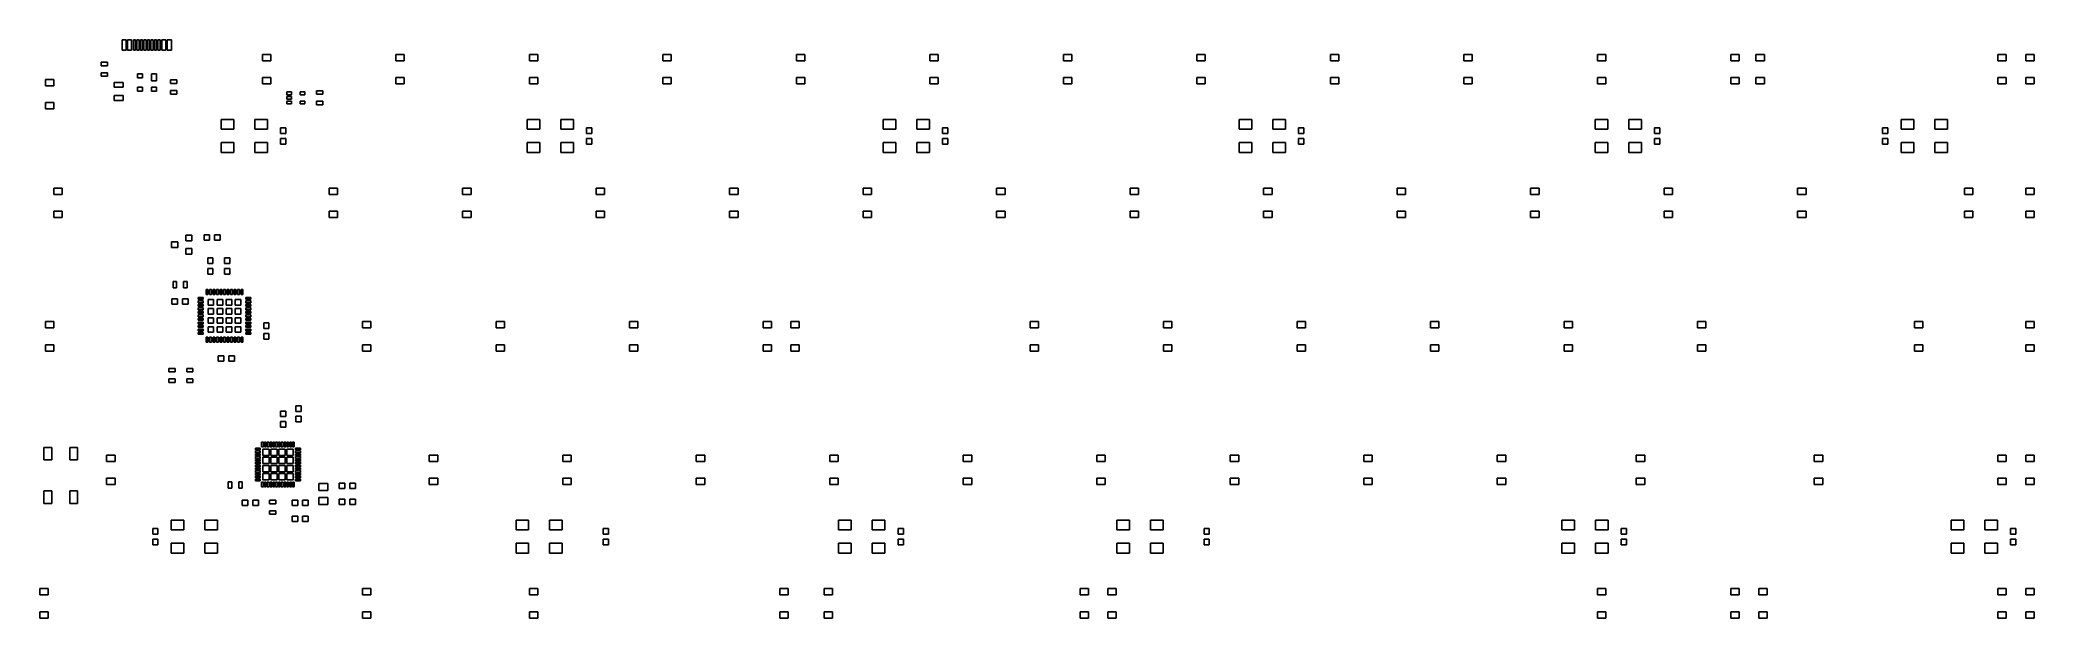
# Model space of a CAD drawing. Extents: x 51 to 336, y -135 to -53.
import ezdxf

# ---------------------------------------------------------------- set-up
doc = ezdxf.new("R2010")
doc.units = 0
doc.header["$MEASUREMENT"] = 0
doc.layers.add('BLACK', color=7, linetype='CONTINUOUS')

msp = doc.modelspace()

# ---------------------------------------------------------------- linework, layer by layer
at = {"layer": 'Black'}
for p, q in [((62.7126, -54.42), (62.7126, -52.97)), ((62.7126, -52.97), (63.3126, -52.97)), ((63.3126, -52.97), (63.3126, -54.42)), ((63.4876, -54.42), (63.4876, -52.97)), ((63.4876, -52.97), (64.0876, -52.97)), ((64.0876, -52.97), (64.0876, -54.42)), ((64.3376, -54.42), (64.3376, -52.97)), ((64.3376, -52.97), (64.6376, -52.97)), ((64.6376, -52.97), (64.6376, -54.42)), ((64.8376, -54.42), (64.8376, -52.97)), ((64.8376, -52.97), (65.1376, -52.97)), ((65.1376, -52.97), (65.1376, -54.42)), ((65.3376, -54.42), (65.3376, -52.97)), ((65.3376, -52.97), (65.6376, -52.97)), ((65.6376, -52.97), (65.6376, -54.42)), ((65.8376, -54.42), (65.8376, -52.97)), ((65.8376, -52.97), (66.1376, -52.97)), ((66.1376, -52.97), (66.1376, -54.42)), ((66.3376, -54.42), (66.3376, -52.97)), ((66.3376, -52.97), (66.6376, -52.97)), ((66.6376, -52.97), (66.6376, -54.42)), ((66.8376, -54.42), (66.8376, -52.97)), ((66.8376, -52.97), (67.1376, -52.97)), ((67.1376, -52.97), (67.1376, -54.42)), ((67.3376, -54.42), (67.3376, -52.97)), ((67.3376, -52.97), (67.6376, -52.97)), ((67.6376, -52.97), (67.6376, -54.42)), ((67.8376, -54.42), (67.8376, -52.97)), ((67.8376, -52.97), (68.1376, -52.97)), ((68.1376, -52.97), (68.1376, -54.42)), ((68.3876, -54.42), (68.3876, -52.97)), ((68.3876, -52.97), (68.9876, -52.97)), ((68.9876, -52.97), (68.9876, -54.42)), ((69.1626, -54.42), (69.1626, -52.97)), ((69.1626, -52.97), (69.7626, -52.97)), ((69.7626, -52.97), (69.7626, -54.42)), ((59.748, -56.65), (59.748, -56.15)), ((59.748, -56.15), (60.648, -56.15)), ((60.648, -56.65), (59.748, -56.65)), ((60.648, -56.15), (60.648, -56.65)), ((63.3126, -54.42), (62.7126, -54.42)), ((64.0876, -54.42), (63.4876, -54.42)), ((64.6376, -54.42), (64.3376, -54.42)), ((65.1376, -54.42), (64.8376, -54.42)), ((65.6376, -54.42), (65.3376, -54.42)), ((66.1376, -54.42), (65.8376, -54.42)), ((66.6376, -54.42), (66.3376, -54.42)), ((67.1376, -54.42), (66.8376, -54.42)), ((67.6376, -54.42), (67.3376, -54.42)), ((68.1376, -54.42), (67.8376, -54.42)), ((68.9876, -54.42), (68.3876, -54.42)), ((69.7626, -54.42), (69.1626, -54.42)), ((82.7437, -55.95), (82.7437, -55.05)), ((82.7437, -55.05), (83.9437, -55.05)), ((83.9437, -55.95), (82.7437, -55.95)), ((83.9437, -55.05), (83.9437, -55.95)), ((101.794, -55.95), (101.794, -55.05)), ((101.794, -55.05), (102.994, -55.05)), ((102.994, -55.95), (101.794, -55.95)), ((102.994, -55.05), (102.994, -55.95)), ((120.844, -55.95), (120.844, -55.05)), ((120.844, -55.05), (122.044, -55.05)), ((122.044, -55.95), (120.844, -55.95)), ((122.044, -55.05), (122.044, -55.95)), ((139.894, -55.95), (139.894, -55.05)), ((139.894, -55.05), (141.094, -55.05)), ((141.094, -55.95), (139.894, -55.95)), ((141.094, -55.05), (141.094, -55.95)), ((158.944, -55.95), (158.944, -55.05)), ((158.944, -55.05), (160.144, -55.05)), ((160.144, -55.95), (158.944, -55.95)), ((160.144, -55.05), (160.144, -55.95)), ((177.994, -55.95), (177.994, -55.05)), ((177.994, -55.05), (179.194, -55.05)), ((179.194, -55.95), (177.994, -55.95)), ((179.194, -55.05), (179.194, -55.95)), ((197.044, -55.95), (197.044, -55.05)), ((197.044, -55.05), (198.244, -55.05)), ((198.244, -55.95), (197.044, -55.95)), ((198.244, -55.05), (198.244, -55.95)), ((216.094, -55.95), (216.094, -55.05)), ((216.094, -55.05), (217.294, -55.05)), ((217.294, -55.95), (216.094, -55.95)), ((217.294, -55.05), (217.294, -55.95)), ((235.144, -55.95), (235.144, -55.05)), ((235.144, -55.05), (236.344, -55.05)), ((236.344, -55.95), (235.144, -55.95)), ((236.344, -55.05), (236.344, -55.95)), ((254.194, -55.95), (254.194, -55.05)), ((254.194, -55.05), (255.394, -55.05)), ((255.394, -55.95), (254.194, -55.95)), ((255.394, -55.05), (255.394, -55.95)), ((273.244, -55.95), (273.244, -55.05)), ((273.244, -55.05), (274.444, -55.05)), ((274.444, -55.95), (273.244, -55.95)), ((274.444, -55.05), (274.444, -55.95)), ((292.294, -55.95), (292.294, -55.05)), ((292.294, -55.05), (293.494, -55.05)), ((293.494, -55.95), (292.294, -55.95)), ((293.494, -55.05), (293.494, -55.95)), ((295.866, -55.95), (295.866, -55.05)), ((295.866, -55.05), (297.066, -55.05)), ((297.066, -55.95), (295.866, -55.95)), ((297.066, -55.05), (297.066, -55.95)), ((330.394, -55.95), (330.394, -55.05)), ((330.394, -55.05), (331.594, -55.05)), ((331.594, -55.95), (330.394, -55.95)), ((331.594, -55.05), (331.594, -55.95)), ((334.363, -55.95), (334.363, -55.05)), ((334.363, -55.05), (335.562, -55.05)), ((335.562, -55.95), (334.363, -55.95)), ((335.562, -55.05), (335.562, -55.95)), ((51.7875, -59.5219), (51.7875, -58.6219)), ((51.7875, -58.6219), (52.9875, -58.6219)), ((52.9875, -59.5219), (51.7875, -59.5219)), ((52.9875, -58.6219), (52.9875, -59.5219)), ((59.748, -58.15), (59.748, -57.65)), ((59.748, -57.65), (60.648, -57.65)), ((60.648, -58.15), (59.748, -58.15)), ((60.648, -57.65), (60.648, -58.15)), ((61.58, -59.725), (61.58, -59.025)), ((61.58, -59.025), (62.88, -59.025)), ((62.88, -59.725), (61.58, -59.725)), ((62.88, -59.025), (62.88, -59.725)), ((64.944, -58.405), (64.944, -57.805)), ((64.944, -57.805), (65.644, -57.805)), ((65.644, -58.405), (64.944, -58.405)), ((64.944, -60.305), (64.944, -59.705)), ((64.944, -59.705), (65.644, -59.705)), ((65.644, -57.805), (65.644, -58.405)), ((65.644, -59.705), (65.644, -60.305)), ((66.944, -58.805), (66.944, -57.805)), ((66.944, -57.805), (67.644, -57.805)), ((67.644, -58.805), (66.944, -58.805)), ((66.944, -60.305), (66.944, -59.705)), ((66.944, -59.705), (67.644, -59.705)), ((67.644, -57.805), (67.644, -58.805)), ((67.644, -59.705), (67.644, -60.305)), ((69.654, -59.19), (69.654, -58.69)), ((69.654, -58.69), (70.554, -58.69)), ((70.554, -59.19), (69.654, -59.19)), ((70.554, -58.69), (70.554, -59.19)), ((82.7437, -59.25), (82.7437, -58.35)), ((82.7437, -58.35), (83.9437, -58.35)), ((83.9437, -59.25), (82.7437, -59.25)), ((83.9437, -58.35), (83.9437, -59.25)), ((101.794, -59.25), (101.794, -58.35)), ((101.794, -58.35), (102.994, -58.35)), ((102.994, -59.25), (101.794, -59.25)), ((102.994, -58.35), (102.994, -59.25)), ((120.844, -59.25), (120.844, -58.35)), ((120.844, -58.35), (122.044, -58.35)), ((122.044, -59.25), (120.844, -59.25)), ((122.044, -58.35), (122.044, -59.25)), ((139.894, -59.25), (139.894, -58.35)), ((139.894, -58.35), (141.094, -58.35)), ((141.094, -59.25), (139.894, -59.25)), ((141.094, -58.35), (141.094, -59.25)), ((158.944, -59.25), (158.944, -58.35)), ((158.944, -58.35), (160.144, -58.35)), ((160.144, -59.25), (158.944, -59.25)), ((160.144, -58.35), (160.144, -59.25)), ((177.994, -59.25), (177.994, -58.35)), ((177.994, -58.35), (179.194, -58.35)), ((179.194, -59.25), (177.994, -59.25)), ((179.194, -58.35), (179.194, -59.25)), ((197.044, -59.25), (197.044, -58.35)), ((197.044, -58.35), (198.244, -58.35)), ((198.244, -59.25), (197.044, -59.25)), ((198.244, -58.35), (198.244, -59.25)), ((216.094, -59.25), (216.094, -58.35)), ((216.094, -58.35), (217.294, -58.35)), ((217.294, -59.25), (216.094, -59.25)), ((217.294, -58.35), (217.294, -59.25)), ((235.144, -59.25), (235.144, -58.35)), ((235.144, -58.35), (236.344, -58.35)), ((236.344, -59.25), (235.144, -59.25)), ((236.344, -58.35), (236.344, -59.25)), ((254.194, -59.25), (254.194, -58.35)), ((254.194, -58.35), (255.394, -58.35)), ((255.394, -59.25), (254.194, -59.25)), ((255.394, -58.35), (255.394, -59.25)), ((273.244, -59.25), (273.244, -58.35)), ((273.244, -58.35), (274.444, -58.35)), ((274.444, -59.25), (273.244, -59.25)), ((274.444, -58.35), (274.444, -59.25)), ((292.294, -59.25), (292.294, -58.35)), ((292.294, -58.35), (293.494, -58.35)), ((293.494, -59.25), (292.294, -59.25)), ((293.494, -58.35), (293.494, -59.25)), ((295.866, -59.25), (295.866, -58.35)), ((295.866, -58.35), (297.066, -58.35)), ((297.066, -59.25), (295.866, -59.25)), ((297.066, -58.35), (297.066, -59.25)), ((330.394, -59.25), (330.394, -58.35)), ((330.394, -58.35), (331.594, -58.35)), ((331.594, -59.25), (330.394, -59.25)), ((331.594, -58.35), (331.594, -59.25)), ((334.363, -59.25), (334.363, -58.35)), ((334.363, -58.35), (335.562, -58.35)), ((335.562, -59.25), (334.363, -59.25)), ((335.562, -58.35), (335.562, -59.25)), ((51.7875, -62.8219), (51.7875, -61.9219)), ((51.7875, -61.9219), (52.9875, -61.9219)), ((52.9875, -61.9219), (52.9875, -62.8219)), ((61.58, -61.625), (61.58, -60.925)), ((61.58, -60.925), (62.88, -60.925)), ((62.88, -61.625), (61.58, -61.625)), ((62.88, -60.925), (62.88, -61.625)), ((65.644, -60.305), (64.944, -60.305)), ((67.644, -60.305), (66.944, -60.305)), ((69.654, -60.69), (69.654, -60.19)), ((69.654, -60.19), (70.554, -60.19)), ((70.554, -60.69), (69.654, -60.69)), ((70.554, -60.19), (70.554, -60.69)), ((86.228, -60.7957), (86.228, -60.3957)), ((86.228, -60.3957), (86.878, -60.3957)), ((86.878, -60.7957), (86.228, -60.7957)), ((86.228, -61.4457), (86.228, -61.0457)), ((86.228, -61.0457), (86.878, -61.0457)), ((86.878, -61.4457), (86.228, -61.4457)), ((86.228, -62.0957), (86.228, -61.6957)), ((86.228, -61.6957), (86.878, -61.6957)), ((86.878, -62.0957), (86.228, -62.0957)), ((86.878, -60.3957), (86.878, -60.7957)), ((86.878, -61.0457), (86.878, -61.4457)), ((86.878, -61.6957), (86.878, -62.0957)), ((88.128, -60.7957), (88.128, -60.3957)), ((88.128, -60.3957), (88.778, -60.3957)), ((88.778, -60.7957), (88.128, -60.7957)), ((88.128, -62.0957), (88.128, -61.6957)), ((88.128, -61.6957), (88.778, -61.6957)), ((88.778, -62.0957), (88.128, -62.0957)), ((88.778, -60.3957), (88.778, -60.7957)), ((88.778, -61.6957), (88.778, -62.0957)), ((90.482, -60.714), (90.482, -60.214)), ((90.482, -60.214), (91.382, -60.214)), ((91.382, -60.714), (90.482, -60.714)), ((90.482, -62.214), (90.482, -61.714)), ((90.482, -61.714), (91.382, -61.714)), ((91.382, -62.214), (90.482, -62.214)), ((91.382, -60.214), (91.382, -60.714)), ((91.382, -61.714), (91.382, -62.214)), ((52.9875, -62.8219), (51.7875, -62.8219)), ((76.8687, -65.725), (76.8687, -64.325)), ((76.8687, -64.325), (78.6688, -64.325)), ((78.6688, -64.325), (78.6688, -65.725)), ((81.6688, -65.725), (81.6688, -64.325)), ((81.6688, -64.325), (83.4688, -64.325)), ((83.4688, -64.325), (83.4688, -65.725)), ((120.525, -65.725), (120.525, -64.325)), ((120.525, -64.325), (122.325, -64.325)), ((122.325, -64.325), (122.325, -65.725)), ((125.325, -65.725), (125.325, -64.325)), ((125.325, -64.325), (127.125, -64.325)), ((127.125, -64.325), (127.125, -65.725)), ((171.325, -65.725), (171.325, -64.325)), ((171.325, -64.325), (173.125, -64.325)), ((173.125, -64.325), (173.125, -65.725)), ((176.125, -65.725), (176.125, -64.325)), ((176.125, -64.325), (177.925, -64.325)), ((177.925, -64.325), (177.925, -65.725)), ((222.125, -65.725), (222.125, -64.325)), ((222.125, -64.325), (223.925, -64.325)), ((223.925, -64.325), (223.925, -65.725)), ((226.925, -65.725), (226.925, -64.325)), ((226.925, -64.325), (228.725, -64.325)), ((228.725, -64.325), (228.725, -65.725)), ((272.925, -65.725), (272.925, -64.325)), ((272.925, -64.325), (274.725, -64.325)), ((274.725, -64.325), (274.725, -65.725)), ((277.725, -65.725), (277.725, -64.325)), ((277.725, -64.325), (279.525, -64.325)), ((279.525, -64.325), (279.525, -65.725)), ((316.581, -65.725), (316.581, -64.325)), ((316.581, -64.325), (318.381, -64.325)), ((318.381, -64.325), (318.381, -65.725)), ((321.381, -65.725), (321.381, -64.325)), ((321.381, -64.325), (323.181, -64.325)), ((323.181, -64.325), (323.181, -65.725)), ((78.6688, -65.725), (76.8687, -65.725)), ((76.8687, -69.025), (76.8687, -67.625)), ((76.8687, -67.625), (78.6688, -67.625)), ((78.6688, -67.625), (78.6688, -69.025)), ((83.4688, -65.725), (81.6688, -65.725)), ((81.6688, -69.025), (81.6688, -67.625)), ((81.6688, -67.625), (83.4688, -67.625)), ((83.4688, -67.625), (83.4688, -69.025)), ((85.35, -66.325), (85.35, -65.525)), ((85.35, -65.525), (86.1, -65.525)), ((86.1, -66.325), (85.35, -66.325)), ((85.35, -67.825), (85.35, -67.025)), ((85.35, -67.025), (86.1, -67.025)), ((86.1, -67.825), (85.35, -67.825)), ((86.1, -65.525), (86.1, -66.325)), ((86.1, -67.025), (86.1, -67.825)), ((122.325, -65.725), (120.525, -65.725)), ((120.525, -69.025), (120.525, -67.625)), ((120.525, -67.625), (122.325, -67.625)), ((122.325, -67.625), (122.325, -69.025)), ((127.125, -65.725), (125.325, -65.725)), ((125.325, -69.025), (125.325, -67.625)), ((125.325, -67.625), (127.125, -67.625)), ((127.125, -67.625), (127.125, -69.025)), ((129.006, -66.325), (129.006, -65.525)), ((129.006, -65.525), (129.756, -65.525)), ((129.756, -66.325), (129.006, -66.325)), ((129.006, -67.825), (129.006, -67.025)), ((129.006, -67.025), (129.756, -67.025)), ((129.756, -67.825), (129.006, -67.825)), ((129.756, -65.525), (129.756, -66.325)), ((129.756, -67.025), (129.756, -67.825)), ((173.125, -65.725), (171.325, -65.725)), ((171.325, -69.025), (171.325, -67.625)), ((171.325, -67.625), (173.125, -67.625)), ((173.125, -67.625), (173.125, -69.025)), ((177.925, -65.725), (176.125, -65.725)), ((176.125, -69.025), (176.125, -67.625)), ((176.125, -67.625), (177.925, -67.625)), ((177.925, -67.625), (177.925, -69.025)), ((179.806, -66.325), (179.806, -65.525)), ((179.806, -65.525), (180.556, -65.525)), ((180.556, -66.325), (179.806, -66.325)), ((179.806, -67.825), (179.806, -67.025)), ((179.806, -67.025), (180.556, -67.025)), ((180.556, -67.825), (179.806, -67.825)), ((180.556, -65.525), (180.556, -66.325)), ((180.556, -67.025), (180.556, -67.825)), ((223.925, -65.725), (222.125, -65.725)), ((222.125, -69.025), (222.125, -67.625)), ((222.125, -67.625), (223.925, -67.625)), ((223.925, -67.625), (223.925, -69.025)), ((228.725, -65.725), (226.925, -65.725)), ((226.925, -69.025), (226.925, -67.625)), ((226.925, -67.625), (228.725, -67.625)), ((228.725, -67.625), (228.725, -69.025)), ((230.606, -66.325), (230.606, -65.525)), ((230.606, -65.525), (231.356, -65.525)), ((231.356, -66.325), (230.606, -66.325)), ((230.606, -67.825), (230.606, -67.025)), ((230.606, -67.025), (231.356, -67.025)), ((231.356, -67.825), (230.606, -67.825)), ((231.356, -65.525), (231.356, -66.325)), ((231.356, -67.025), (231.356, -67.825)), ((274.725, -65.725), (272.925, -65.725)), ((272.925, -69.025), (272.925, -67.625)), ((272.925, -67.625), (274.725, -67.625)), ((274.725, -67.625), (274.725, -69.025)), ((279.525, -65.725), (277.725, -65.725)), ((277.725, -69.025), (277.725, -67.625)), ((277.725, -67.625), (279.525, -67.625)), ((279.525, -67.625), (279.525, -69.025)), ((281.406, -66.325), (281.406, -65.525)), ((281.406, -65.525), (282.156, -65.525)), ((282.156, -66.325), (281.406, -66.325)), ((281.406, -67.825), (281.406, -67.025)), ((281.406, -67.025), (282.156, -67.025)), ((282.156, -67.825), (281.406, -67.825)), ((282.156, -65.525), (282.156, -66.325)), ((282.156, -67.025), (282.156, -67.825)), ((313.95, -66.325), (313.95, -65.525)), ((313.95, -65.525), (314.7, -65.525)), ((314.7, -66.325), (313.95, -66.325)), ((313.95, -67.825), (313.95, -67.025)), ((313.95, -67.025), (314.7, -67.025)), ((314.7, -67.825), (313.95, -67.825)), ((314.7, -65.525), (314.7, -66.325)), ((314.7, -67.025), (314.7, -67.825)), ((318.381, -65.725), (316.581, -65.725)), ((316.581, -69.025), (316.581, -67.625)), ((316.581, -67.625), (318.381, -67.625)), ((318.381, -67.625), (318.381, -69.025)), ((323.181, -65.725), (321.381, -65.725)), ((321.381, -69.025), (321.381, -67.625)), ((321.381, -67.625), (323.181, -67.625)), ((323.181, -67.625), (323.181, -69.025)), ((78.6688, -69.025), (76.8687, -69.025)), ((83.4688, -69.025), (81.6688, -69.025)), ((122.325, -69.025), (120.525, -69.025)), ((127.125, -69.025), (125.325, -69.025)), ((173.125, -69.025), (171.325, -69.025)), ((177.925, -69.025), (176.125, -69.025)), ((223.925, -69.025), (222.125, -69.025)), ((228.725, -69.025), (226.925, -69.025)), ((274.725, -69.025), (272.925, -69.025)), ((279.525, -69.025), (277.725, -69.025)), ((318.381, -69.025), (316.581, -69.025)), ((323.181, -69.025), (321.381, -69.025)), ((52.9781, -75), (52.9781, -74.1)), ((52.9781, -74.1), (54.1781, -74.1)), ((54.1781, -75), (52.9781, -75)), ((54.1781, -74.1), (54.1781, -75)), ((92.2687, -75), (92.2687, -74.1)), ((92.2687, -74.1), (93.4688, -74.1)), ((93.4688, -75), (92.2687, -75)), ((93.4688, -74.1), (93.4688, -75)), ((111.319, -75), (111.319, -74.1)), ((111.319, -74.1), (112.519, -74.1)), ((112.519, -75), (111.319, -75)), ((112.519, -74.1), (112.519, -75)), ((130.369, -75), (130.369, -74.1)), ((130.369, -74.1), (131.569, -74.1)), ((131.569, -75), (130.369, -75)), ((131.569, -74.1), (131.569, -75)), ((149.419, -75), (149.419, -74.1)), ((149.419, -74.1), (150.619, -74.1)), ((150.619, -75), (149.419, -75)), ((150.619, -74.1), (150.619, -75)), ((168.469, -75), (168.469, -74.1)), ((168.469, -74.1), (169.669, -74.1)), ((169.669, -75), (168.469, -75)), ((169.669, -74.1), (169.669, -75)), ((187.519, -75), (187.519, -74.1)), ((187.519, -74.1), (188.719, -74.1)), ((188.719, -75), (187.519, -75)), ((188.719, -74.1), (188.719, -75)), ((206.569, -75), (206.569, -74.1)), ((206.569, -74.1), (207.769, -74.1)), ((207.769, -75), (206.569, -75)), ((207.769, -74.1), (207.769, -75)), ((225.619, -75), (225.619, -74.1)), ((225.619, -74.1), (226.819, -74.1)), ((226.819, -75), (225.619, -75)), ((226.819, -74.1), (226.819, -75)), ((244.669, -75), (244.669, -74.1)), ((244.669, -74.1), (245.869, -74.1)), ((245.869, -75), (244.669, -75)), ((245.869, -74.1), (245.869, -75)), ((263.719, -75), (263.719, -74.1)), ((263.719, -74.1), (264.919, -74.1)), ((264.919, -75), (263.719, -75)), ((264.919, -74.1), (264.919, -75)), ((282.769, -75), (282.769, -74.1)), ((282.769, -74.1), (283.969, -74.1)), ((283.969, -75), (282.769, -75)), ((283.969, -74.1), (283.969, -75)), ((301.819, -75), (301.819, -74.1)), ((301.819, -74.1), (303.019, -74.1)), ((303.019, -75), (301.819, -75)), ((303.019, -74.1), (303.019, -75)), ((325.631, -75), (325.631, -74.1)), ((325.631, -74.1), (326.831, -74.1)), ((326.831, -75), (325.631, -75)), ((326.831, -74.1), (326.831, -75)), ((334.363, -75), (334.363, -74.1)), ((334.363, -74.1), (335.562, -74.1)), ((335.562, -75), (334.363, -75)), ((335.562, -74.1), (335.562, -75)), ((52.9781, -78.3), (52.9781, -77.4)), ((52.9781, -77.4), (54.1781, -77.4)), ((54.1781, -78.3), (52.9781, -78.3)), ((54.1781, -77.4), (54.1781, -78.3)), ((92.2687, -78.3), (92.2687, -77.4)), ((92.2687, -77.4), (93.4688, -77.4)), ((93.4688, -78.3), (92.2687, -78.3)), ((93.4688, -77.4), (93.4688, -78.3)), ((111.319, -78.3), (111.319, -77.4)), ((111.319, -77.4), (112.519, -77.4)), ((112.519, -78.3), (111.319, -78.3)), ((112.519, -77.4), (112.519, -78.3)), ((130.369, -78.3), (130.369, -77.4)), ((130.369, -77.4), (131.569, -77.4)), ((131.569, -78.3), (130.369, -78.3)), ((131.569, -77.4), (131.569, -78.3)), ((149.419, -78.3), (149.419, -77.4)), ((149.419, -77.4), (150.619, -77.4)), ((150.619, -78.3), (149.419, -78.3)), ((150.619, -77.4), (150.619, -78.3)), ((168.469, -78.3), (168.469, -77.4)), ((168.469, -77.4), (169.669, -77.4)), ((169.669, -78.3), (168.469, -78.3)), ((169.669, -77.4), (169.669, -78.3)), ((187.519, -78.3), (187.519, -77.4)), ((187.519, -77.4), (188.719, -77.4)), ((188.719, -78.3), (187.519, -78.3)), ((188.719, -77.4), (188.719, -78.3)), ((206.569, -78.3), (206.569, -77.4)), ((206.569, -77.4), (207.769, -77.4)), ((207.769, -78.3), (206.569, -78.3)), ((207.769, -77.4), (207.769, -78.3)), ((225.619, -78.3), (225.619, -77.4)), ((225.619, -77.4), (226.819, -77.4)), ((226.819, -78.3), (225.619, -78.3)), ((226.819, -77.4), (226.819, -78.3)), ((244.669, -78.3), (244.669, -77.4)), ((244.669, -77.4), (245.869, -77.4)), ((245.869, -78.3), (244.669, -78.3)), ((245.869, -77.4), (245.869, -78.3)), ((263.719, -78.3), (263.719, -77.4)), ((263.719, -77.4), (264.919, -77.4)), ((264.919, -78.3), (263.719, -78.3)), ((264.919, -77.4), (264.919, -78.3)), ((282.769, -78.3), (282.769, -77.4)), ((282.769, -77.4), (283.969, -77.4)), ((283.969, -78.3), (282.769, -78.3)), ((283.969, -77.4), (283.969, -78.3)), ((301.819, -78.3), (301.819, -77.4)), ((301.819, -77.4), (303.019, -77.4)), ((303.019, -78.3), (301.819, -78.3)), ((303.019, -77.4), (303.019, -78.3)), ((325.631, -78.3), (325.631, -77.4)), ((325.631, -77.4), (326.831, -77.4)), ((326.831, -78.3), (325.631, -78.3)), ((326.831, -77.4), (326.831, -78.3)), ((334.363, -78.3), (334.363, -77.4)), ((334.363, -77.4), (335.562, -77.4)), ((335.562, -78.3), (334.363, -78.3)), ((335.562, -77.4), (335.562, -78.3)), ((69.797, -82.569), (69.797, -81.769)), ((69.797, -81.769), (70.697, -81.769)), ((70.697, -81.769), (70.697, -82.569)), ((71.797, -81.619), (71.797, -80.819)), ((71.797, -80.819), (72.697, -80.819)), ((72.697, -81.619), (71.797, -81.619)), ((72.697, -80.819), (72.697, -81.619)), ((74.415, -81.528), (74.415, -80.778)), ((74.415, -80.778), (75.215, -80.778)), ((75.215, -81.528), (74.415, -81.528)), ((75.215, -80.778), (75.215, -81.528)), ((75.915, -81.528), (75.915, -80.778)), ((75.915, -80.778), (76.715, -80.778)), ((76.715, -81.528), (75.915, -81.528)), ((76.715, -80.778), (76.715, -81.528)), ((70.697, -82.569), (69.797, -82.569)), ((71.797, -83.519), (71.797, -82.719)), ((71.797, -82.719), (72.697, -82.719)), ((72.697, -83.519), (71.797, -83.519)), ((72.697, -82.719), (72.697, -83.519)), ((74.936, -84.867), (74.936, -84.067)), ((74.936, -84.067), (75.686, -84.067)), ((75.686, -84.867), (74.936, -84.867)), ((75.686, -84.067), (75.686, -84.867)), ((77.349, -84.867), (77.349, -84.067)), ((77.349, -84.067), (78.099, -84.067)), ((78.099, -84.867), (77.349, -84.867)), ((78.099, -84.067), (78.099, -84.867)), ((69.993, -88.334), (69.993, -87.434)), ((69.993, -87.434), (70.493, -87.434)), ((70.493, -87.434), (70.493, -88.334)), ((71.493, -88.334), (71.493, -87.434)), ((71.493, -87.434), (71.993, -87.434)), ((71.993, -87.434), (71.993, -88.334)), ((74.936, -86.367), (74.936, -85.567)), ((74.936, -85.567), (75.686, -85.567)), ((75.686, -86.367), (74.936, -86.367)), ((75.686, -85.567), (75.686, -86.367)), ((77.349, -86.367), (77.349, -85.567)), ((77.349, -85.567), (78.099, -85.567)), ((78.099, -86.367), (77.349, -86.367)), ((78.099, -85.567), (78.099, -86.367)), ((69.843, -90.672), (69.843, -89.922)), ((69.843, -89.922), (70.643, -89.922)), ((70.643, -90.672), (69.843, -90.672)), ((70.493, -88.334), (69.993, -88.334)), ((70.643, -89.922), (70.643, -90.672)), ((71.343, -90.672), (71.343, -89.922)), ((71.343, -89.922), (72.143, -89.922)), ((72.143, -90.672), (71.343, -90.672)), ((71.993, -88.334), (71.493, -88.334)), ((72.143, -89.922), (72.143, -90.672)), ((73.5842, -89.9627), (73.5842, -89.7127)), ((73.5842, -89.7127), (74.2843, -89.7127)), ((74.2843, -89.9627), (73.5842, -89.9627)), ((73.5842, -90.4627), (73.5842, -90.2127)), ((73.5842, -90.2127), (74.2843, -90.2127)), ((74.2843, -90.4627), (73.5842, -90.4627)), ((73.5842, -90.9627), (73.5842, -90.7127)), ((73.5842, -90.7127), (74.2843, -90.7127)), ((74.2843, -90.9627), (73.5842, -90.9627)), ((74.2843, -89.7127), (74.2843, -89.9627)), ((74.2843, -90.2127), (74.2843, -90.4627)), ((74.2843, -90.7127), (74.2843, -90.9627)), ((74.7092, -89.2878), (74.7092, -88.5877)), ((74.7092, -88.5877), (74.9592, -88.5877)), ((74.9592, -89.2878), (74.7092, -89.2878)), ((74.9592, -88.5877), (74.9592, -89.2878)), ((75.0168, -90.7927), (75.0168, -90.0202)), ((75.0168, -90.0202), (75.7892, -90.0202)), ((75.7892, -90.7927), (75.0168, -90.7927)), ((75.2092, -89.2878), (75.2092, -88.5877)), ((75.2092, -88.5877), (75.4592, -88.5877)), ((75.4592, -89.2878), (75.2092, -89.2878)), ((75.4592, -88.5877), (75.4592, -89.2878)), ((75.7092, -89.2878), (75.7092, -88.5877)), ((75.7092, -88.5877), (75.9592, -88.5877)), ((75.9592, -89.2878), (75.7092, -89.2878)), ((75.7892, -90.0202), (75.7892, -90.7927)), ((75.9592, -88.5877), (75.9592, -89.2878)), ((76.2092, -89.2878), (76.2092, -88.5877)), ((76.2092, -88.5877), (76.4592, -88.5877)), ((76.4592, -89.2878), (76.2092, -89.2878)), ((76.3042, -90.7927), (76.3042, -90.0202)), ((76.3042, -90.0202), (77.0767, -90.0202)), ((77.0767, -90.7927), (76.3042, -90.7927)), ((76.4592, -88.5877), (76.4592, -89.2878)), ((76.7092, -89.2878), (76.7092, -88.5877)), ((76.7092, -88.5877), (76.9592, -88.5877)), ((76.9592, -89.2878), (76.7092, -89.2878)), ((76.9592, -88.5877), (76.9592, -89.2878)), ((77.0767, -90.0202), (77.0767, -90.7927)), ((77.2092, -89.2878), (77.2092, -88.5877)), ((77.2092, -88.5877), (77.4592, -88.5877)), ((77.4592, -89.2878), (77.2092, -89.2878)), ((77.4592, -88.5877), (77.4592, -89.2878)), ((77.5917, -90.7927), (77.5917, -90.0202)), ((77.5917, -90.0202), (78.3642, -90.0202)), ((78.3642, -90.7927), (77.5917, -90.7927)), ((77.7092, -89.2878), (77.7092, -88.5877)), ((77.7092, -88.5877), (77.9592, -88.5877)), ((77.9592, -89.2878), (77.7092, -89.2878)), ((77.9592, -88.5877), (77.9592, -89.2878)), ((78.2092, -89.2878), (78.2092, -88.5877)), ((78.2092, -88.5877), (78.4592, -88.5877)), ((78.4592, -89.2878), (78.2092, -89.2878)), ((78.3642, -90.0202), (78.3642, -90.7927)), ((78.4592, -88.5877), (78.4592, -89.2878)), ((78.7092, -89.2878), (78.7092, -88.5877)), ((78.7092, -88.5877), (78.9592, -88.5877)), ((78.9592, -89.2878), (78.7092, -89.2878)), ((78.8792, -90.7927), (78.8792, -90.0202)), ((78.8792, -90.0202), (79.6517, -90.0202)), ((79.6517, -90.7927), (78.8792, -90.7927)), ((78.9592, -88.5877), (78.9592, -89.2878)), ((79.2092, -89.2878), (79.2092, -88.5877)), ((79.2092, -88.5877), (79.4592, -88.5877)), ((79.4592, -89.2878), (79.2092, -89.2878)), ((79.4592, -88.5877), (79.4592, -89.2878)), ((79.6517, -90.0202), (79.6517, -90.7927)), ((79.7092, -89.2878), (79.7092, -88.5877)), ((79.7092, -88.5877), (79.9592, -88.5877)), ((79.9592, -89.2878), (79.7092, -89.2878)), ((79.9592, -88.5877), (79.9592, -89.2878)), ((80.3842, -89.9627), (80.3842, -89.7127)), ((80.3842, -89.7127), (81.0842, -89.7127)), ((81.0842, -89.9627), (80.3842, -89.9627)), ((80.3842, -90.4627), (80.3842, -90.2127)), ((80.3842, -90.2127), (81.0842, -90.2127)), ((81.0842, -90.4627), (80.3842, -90.4627)), ((80.3842, -90.9627), (80.3842, -90.7127)), ((80.3842, -90.7127), (81.0842, -90.7127)), ((81.0842, -90.9627), (80.3842, -90.9627)), ((81.0842, -89.7127), (81.0842, -89.9627)), ((81.0842, -90.2127), (81.0842, -90.4627)), ((81.0842, -90.7127), (81.0842, -90.9627)), ((51.7875, -94.05), (51.7875, -93.15)), ((51.7875, -93.15), (52.9875, -93.15)), ((52.9875, -93.15), (52.9875, -94.05)), ((73.5842, -91.4627), (73.5842, -91.2127)), ((73.5842, -91.2127), (74.2843, -91.2127)), ((74.2843, -91.4627), (73.5842, -91.4627)), ((73.5842, -91.9627), (73.5842, -91.7127)), ((73.5842, -91.7127), (74.2843, -91.7127)), ((74.2843, -91.9627), (73.5842, -91.9627)), ((73.5842, -92.4627), (73.5842, -92.2127)), ((73.5842, -92.2127), (74.2843, -92.2127)), ((74.2843, -92.4627), (73.5842, -92.4627)), ((73.5842, -92.9627), (73.5842, -92.7127)), ((73.5842, -92.7127), (74.2843, -92.7127)), ((74.2843, -92.9627), (73.5842, -92.9627)), ((73.5842, -93.4627), (73.5842, -93.2127)), ((73.5842, -93.2127), (74.2843, -93.2127)), ((74.2843, -93.4627), (73.5842, -93.4627)), ((73.5842, -93.9627), (73.5842, -93.7127)), ((73.5842, -93.7127), (74.2843, -93.7127)), ((74.2843, -91.2127), (74.2843, -91.4627)), ((74.2843, -91.7127), (74.2843, -91.9627)), ((74.2843, -92.2127), (74.2843, -92.4627)), ((74.2843, -92.7127), (74.2843, -92.9627)), ((74.2843, -93.2127), (74.2843, -93.4627)), ((74.2843, -93.7127), (74.2843, -93.9627)), ((75.0168, -92.0802), (75.0168, -91.3077)), ((75.0168, -91.3077), (75.7892, -91.3077)), ((75.7892, -92.0802), (75.0168, -92.0802)), ((75.0168, -93.3678), (75.0168, -92.5952)), ((75.0168, -92.5952), (75.7892, -92.5952)), ((75.7892, -93.3678), (75.0168, -93.3678)), ((75.0168, -94.6552), (75.0168, -93.8828)), ((75.0168, -93.8828), (75.7892, -93.8828)), ((75.7892, -91.3077), (75.7892, -92.0802)), ((75.7892, -92.5952), (75.7892, -93.3678)), ((75.7892, -93.8828), (75.7892, -94.6552)), ((76.3042, -92.0802), (76.3042, -91.3077)), ((76.3042, -91.3077), (77.0767, -91.3077)), ((77.0767, -92.0802), (76.3042, -92.0802)), ((76.3042, -93.3678), (76.3042, -92.5952)), ((76.3042, -92.5952), (77.0767, -92.5952)), ((77.0767, -93.3678), (76.3042, -93.3678)), ((76.3042, -94.6552), (76.3042, -93.8828)), ((76.3042, -93.8828), (77.0767, -93.8828)), ((77.0767, -91.3077), (77.0767, -92.0802)), ((77.0767, -92.5952), (77.0767, -93.3678)), ((77.0767, -93.8828), (77.0767, -94.6552)), ((77.5917, -92.0802), (77.5917, -91.3077)), ((77.5917, -91.3077), (78.3642, -91.3077)), ((78.3642, -92.0802), (77.5917, -92.0802)), ((77.5917, -93.3678), (77.5917, -92.5952)), ((77.5917, -92.5952), (78.3642, -92.5952)), ((78.3642, -93.3678), (77.5917, -93.3678)), ((77.5917, -94.6552), (77.5917, -93.8828)), ((77.5917, -93.8828), (78.3642, -93.8828)), ((78.3642, -91.3077), (78.3642, -92.0802)), ((78.3642, -92.5952), (78.3642, -93.3678)), ((78.3642, -93.8828), (78.3642, -94.6552)), ((78.8792, -92.0802), (78.8792, -91.3077)), ((78.8792, -91.3077), (79.6517, -91.3077)), ((79.6517, -92.0802), (78.8792, -92.0802)), ((78.8792, -93.3678), (78.8792, -92.5952)), ((78.8792, -92.5952), (79.6517, -92.5952)), ((79.6517, -93.3678), (78.8792, -93.3678)), ((78.8792, -94.6552), (78.8792, -93.8828)), ((78.8792, -93.8828), (79.6517, -93.8828)), ((79.6517, -91.3077), (79.6517, -92.0802)), ((79.6517, -92.5952), (79.6517, -93.3678)), ((79.6517, -93.8828), (79.6517, -94.6552)), ((80.3842, -91.4627), (80.3842, -91.2127)), ((80.3842, -91.2127), (81.0842, -91.2127)), ((81.0842, -91.4627), (80.3842, -91.4627)), ((80.3842, -91.9627), (80.3842, -91.7127)), ((80.3842, -91.7127), (81.0842, -91.7127)), ((81.0842, -91.9627), (80.3842, -91.9627)), ((80.3842, -92.4627), (80.3842, -92.2127)), ((80.3842, -92.2127), (81.0842, -92.2127)), ((81.0842, -92.4627), (80.3842, -92.4627)), ((80.3842, -92.9627), (80.3842, -92.7127)), ((80.3842, -92.7127), (81.0842, -92.7127)), ((81.0842, -92.9627), (80.3842, -92.9627)), ((80.3842, -93.4627), (80.3842, -93.2127)), ((80.3842, -93.2127), (81.0842, -93.2127)), ((81.0842, -93.4627), (80.3842, -93.4627)), ((80.3842, -93.9627), (80.3842, -93.7127)), ((80.3842, -93.7127), (81.0842, -93.7127)), ((81.0842, -91.2127), (81.0842, -91.4627)), ((81.0842, -91.7127), (81.0842, -91.9627)), ((81.0842, -92.2127), (81.0842, -92.4627)), ((81.0842, -92.7127), (81.0842, -92.9627)), ((81.0842, -93.2127), (81.0842, -93.4627)), ((81.0842, -93.7127), (81.0842, -93.9627)), ((82.937, -94.138), (82.937, -93.338)), ((82.937, -93.338), (83.687, -93.338)), ((83.687, -93.338), (83.687, -94.138)), ((97.0312, -94.05), (97.0312, -93.15)), ((97.0312, -93.15), (98.2312, -93.15)), ((98.2312, -93.15), (98.2312, -94.05)), ((116.081, -94.05), (116.081, -93.15)), ((116.081, -93.15), (117.281, -93.15)), ((117.281, -93.15), (117.281, -94.05)), ((135.131, -94.05), (135.131, -93.15)), ((135.131, -93.15), (136.331, -93.15)), ((136.331, -93.15), (136.331, -94.05)), ((154.181, -94.05), (154.181, -93.15)), ((154.181, -93.15), (155.381, -93.15)), ((155.381, -93.15), (155.381, -94.05)), ((158.15, -94.05), (158.15, -93.15)), ((158.15, -93.15), (159.35, -93.15)), ((159.35, -93.15), (159.35, -94.05)), ((192.281, -94.05), (192.281, -93.15)), ((192.281, -93.15), (193.481, -93.15)), ((193.481, -93.15), (193.481, -94.05)), ((211.331, -94.05), (211.331, -93.15)), ((211.331, -93.15), (212.531, -93.15)), ((212.531, -93.15), (212.531, -94.05)), ((230.381, -94.05), (230.381, -93.15)), ((230.381, -93.15), (231.581, -93.15)), ((231.581, -93.15), (231.581, -94.05)), ((249.431, -94.05), (249.431, -93.15)), ((249.431, -93.15), (250.631, -93.15)), ((250.631, -93.15), (250.631, -94.05)), ((268.481, -94.05), (268.481, -93.15)), ((268.481, -93.15), (269.681, -93.15)), ((269.681, -93.15), (269.681, -94.05)), ((287.531, -94.05), (287.531, -93.15)), ((287.531, -93.15), (288.731, -93.15)), ((288.731, -93.15), (288.731, -94.05)), ((318.488, -94.05), (318.488, -93.15)), ((318.488, -93.15), (319.688, -93.15)), ((319.688, -93.15), (319.688, -94.05)), ((334.363, -94.05), (334.363, -93.15)), ((334.363, -93.15), (335.562, -93.15)), ((335.562, -93.15), (335.562, -94.05)), ((52.9875, -94.05), (51.7875, -94.05)), ((51.7875, -97.35), (51.7875, -96.45)), ((51.7875, -96.45), (52.9875, -96.45)), ((52.9875, -96.45), (52.9875, -97.35)), ((74.2843, -93.9627), (73.5842, -93.9627)), ((73.5842, -94.4627), (73.5842, -94.2127)), ((73.5842, -94.2127), (74.2843, -94.2127)), ((74.2843, -94.4627), (73.5842, -94.4627)), ((73.5842, -94.9627), (73.5842, -94.7127)), ((73.5842, -94.7127), (74.2843, -94.7127)), ((74.2843, -94.9627), (73.5842, -94.9627)), ((74.2843, -94.2127), (74.2843, -94.4627)), ((74.2843, -94.7127), (74.2843, -94.9627)), ((74.7092, -96.0877), (74.7092, -95.3877)), ((74.7092, -95.3877), (74.9592, -95.3877)), ((74.9592, -96.0877), (74.7092, -96.0877)), ((74.9592, -95.3877), (74.9592, -96.0877)), ((75.7892, -94.6552), (75.0168, -94.6552)), ((75.2092, -96.0877), (75.2092, -95.3877)), ((75.2092, -95.3877), (75.4592, -95.3877)), ((75.4592, -96.0877), (75.2092, -96.0877)), ((75.4592, -95.3877), (75.4592, -96.0877)), ((75.7092, -96.0877), (75.7092, -95.3877)), ((75.7092, -95.3877), (75.9592, -95.3877)), ((75.9592, -96.0877), (75.7092, -96.0877)), ((75.9592, -95.3877), (75.9592, -96.0877)), ((76.2092, -96.0877), (76.2092, -95.3877)), ((76.2092, -95.3877), (76.4592, -95.3877)), ((76.4592, -96.0877), (76.2092, -96.0877)), ((77.0767, -94.6552), (76.3042, -94.6552)), ((76.4592, -95.3877), (76.4592, -96.0877)), ((76.7092, -96.0877), (76.7092, -95.3877)), ((76.7092, -95.3877), (76.9592, -95.3877)), ((76.9592, -96.0877), (76.7092, -96.0877)), ((76.9592, -95.3877), (76.9592, -96.0877)), ((77.2092, -96.0877), (77.2092, -95.3877)), ((77.2092, -95.3877), (77.4592, -95.3877)), ((77.4592, -96.0877), (77.2092, -96.0877)), ((77.4592, -95.3877), (77.4592, -96.0877)), ((78.3642, -94.6552), (77.5917, -94.6552)), ((77.7092, -96.0877), (77.7092, -95.3877)), ((77.7092, -95.3877), (77.9592, -95.3877)), ((77.9592, -96.0877), (77.7092, -96.0877)), ((77.9592, -95.3877), (77.9592, -96.0877)), ((78.2092, -96.0877), (78.2092, -95.3877)), ((78.2092, -95.3877), (78.4592, -95.3877)), ((78.4592, -96.0877), (78.2092, -96.0877)), ((78.4592, -95.3877), (78.4592, -96.0877)), ((78.7092, -96.0877), (78.7092, -95.3877)), ((78.7092, -95.3877), (78.9592, -95.3877)), ((78.9592, -96.0877), (78.7092, -96.0877)), ((79.6517, -94.6552), (78.8792, -94.6552)), ((78.9592, -95.3877), (78.9592, -96.0877)), ((79.2092, -96.0877), (79.2092, -95.3877)), ((79.2092, -95.3877), (79.4592, -95.3877)), ((79.4592, -96.0877), (79.2092, -96.0877)), ((79.4592, -95.3877), (79.4592, -96.0877)), ((79.7092, -96.0877), (79.7092, -95.3877)), ((79.7092, -95.3877), (79.9592, -95.3877)), ((79.9592, -96.0877), (79.7092, -96.0877)), ((79.9592, -95.3877), (79.9592, -96.0877)), ((81.0842, -93.9627), (80.3842, -93.9627)), ((80.3842, -94.4627), (80.3842, -94.2127)), ((80.3842, -94.2127), (81.0842, -94.2127)), ((81.0842, -94.4627), (80.3842, -94.4627)), ((80.3842, -94.9627), (80.3842, -94.7127)), ((80.3842, -94.7127), (81.0842, -94.7127)), ((81.0842, -94.9627), (80.3842, -94.9627)), ((81.0842, -94.2127), (81.0842, -94.4627)), ((81.0842, -94.7127), (81.0842, -94.9627)), ((83.687, -94.138), (82.937, -94.138)), ((82.937, -95.638), (82.937, -94.838)), ((82.937, -94.838), (83.687, -94.838)), ((83.687, -95.638), (82.937, -95.638)), ((83.687, -94.838), (83.687, -95.638)), ((98.2312, -94.05), (97.0312, -94.05)), ((97.0312, -97.35), (97.0312, -96.45)), ((97.0312, -96.45), (98.2312, -96.45)), ((98.2312, -96.45), (98.2312, -97.35)), ((117.281, -94.05), (116.081, -94.05)), ((116.081, -97.35), (116.081, -96.45)), ((116.081, -96.45), (117.281, -96.45)), ((117.281, -96.45), (117.281, -97.35)), ((136.331, -94.05), (135.131, -94.05)), ((135.131, -97.35), (135.131, -96.45)), ((135.131, -96.45), (136.331, -96.45)), ((136.331, -96.45), (136.331, -97.35)), ((155.381, -94.05), (154.181, -94.05)), ((154.181, -97.35), (154.181, -96.45)), ((154.181, -96.45), (155.381, -96.45)), ((155.381, -96.45), (155.381, -97.35)), ((159.35, -94.05), (158.15, -94.05)), ((158.15, -97.35), (158.15, -96.45)), ((158.15, -96.45), (159.35, -96.45)), ((159.35, -96.45), (159.35, -97.35)), ((193.481, -94.05), (192.281, -94.05)), ((192.281, -97.35), (192.281, -96.45)), ((192.281, -96.45), (193.481, -96.45)), ((193.481, -96.45), (193.481, -97.35)), ((212.531, -94.05), (211.331, -94.05)), ((211.331, -97.35), (211.331, -96.45)), ((211.331, -96.45), (212.531, -96.45)), ((212.531, -96.45), (212.531, -97.35)), ((231.581, -94.05), (230.381, -94.05)), ((230.381, -97.35), (230.381, -96.45)), ((230.381, -96.45), (231.581, -96.45)), ((231.581, -96.45), (231.581, -97.35)), ((250.631, -94.05), (249.431, -94.05)), ((249.431, -97.35), (249.431, -96.45)), ((249.431, -96.45), (250.631, -96.45)), ((250.631, -96.45), (250.631, -97.35)), ((269.681, -94.05), (268.481, -94.05)), ((268.481, -97.35), (268.481, -96.45)), ((268.481, -96.45), (269.681, -96.45)), ((269.681, -96.45), (269.681, -97.35)), ((288.731, -94.05), (287.531, -94.05)), ((287.531, -97.35), (287.531, -96.45)), ((287.531, -96.45), (288.731, -96.45)), ((288.731, -96.45), (288.731, -97.35)), ((319.688, -94.05), (318.488, -94.05)), ((318.488, -97.35), (318.488, -96.45)), ((318.488, -96.45), (319.688, -96.45)), ((319.688, -96.45), (319.688, -97.35)), ((335.562, -94.05), (334.363, -94.05)), ((334.363, -97.35), (334.363, -96.45)), ((334.363, -96.45), (335.562, -96.45)), ((335.562, -96.45), (335.562, -97.35)), ((52.9875, -97.35), (51.7875, -97.35)), ((76.447, -98.8), (76.447, -98.05)), ((76.447, -98.05), (77.247, -98.05)), ((77.247, -98.8), (76.447, -98.8)), ((77.247, -98.05), (77.247, -98.8)), ((77.947, -98.8), (77.947, -98.05)), ((77.947, -98.05), (78.747, -98.05)), ((78.747, -98.8), (77.947, -98.8)), ((78.747, -98.05), (78.747, -98.8)), ((98.2312, -97.35), (97.0312, -97.35)), ((117.281, -97.35), (116.081, -97.35)), ((136.331, -97.35), (135.131, -97.35)), ((155.381, -97.35), (154.181, -97.35)), ((159.35, -97.35), (158.15, -97.35)), ((193.481, -97.35), (192.281, -97.35)), ((212.531, -97.35), (211.331, -97.35)), ((231.581, -97.35), (230.381, -97.35)), ((250.631, -97.35), (249.431, -97.35)), ((269.681, -97.35), (268.481, -97.35)), ((288.731, -97.35), (287.531, -97.35)), ((319.688, -97.35), (318.488, -97.35)), ((335.562, -97.35), (334.363, -97.35)), ((69.4, -100.338), (69.4, -99.838)), ((69.4, -99.838), (70.3, -99.838)), ((70.3, -100.338), (69.4, -100.338)), ((69.4, -101.838), (69.4, -101.338)), ((69.4, -101.338), (70.3, -101.338)), ((70.3, -101.838), (69.4, -101.838)), ((70.3, -99.838), (70.3, -100.338)), ((70.3, -101.338), (70.3, -101.838)), ((71.94, -100.338), (71.94, -99.838)), ((71.94, -99.838), (72.84, -99.838)), ((72.84, -100.338), (71.94, -100.338)), ((71.94, -101.838), (71.94, -101.338)), ((71.94, -101.338), (72.84, -101.338)), ((72.84, -101.838), (71.94, -101.838)), ((72.84, -99.838), (72.84, -100.338)), ((72.84, -101.338), (72.84, -101.838)), ((87.509, -105.961), (87.509, -105.161)), ((87.509, -105.161), (88.259, -105.161)), ((88.259, -105.161), (88.259, -105.961)), ((85.35, -106.711), (85.35, -105.911)), ((85.35, -105.911), (86.1, -105.911)), ((86.1, -106.711), (85.35, -106.711)), ((85.35, -108.211), (85.35, -107.411)), ((85.35, -107.411), (86.1, -107.411)), ((86.1, -105.911), (86.1, -106.711)), ((86.1, -107.411), (86.1, -108.211)), ((88.259, -105.961), (87.509, -105.961)), ((87.509, -107.461), (87.509, -106.661)), ((87.509, -106.661), (88.259, -106.661)), ((88.259, -107.461), (87.509, -107.461)), ((88.259, -106.661), (88.259, -107.461)), ((82.638, -111.018), (82.638, -110.338)), ((82.638, -110.338), (82.888, -110.338)), ((82.888, -110.338), (82.888, -111.018)), ((83.038, -111.018), (83.038, -110.338)), ((83.038, -110.338), (83.288, -110.338)), ((83.288, -110.338), (83.288, -111.018)), ((83.438, -111.018), (83.438, -110.338)), ((83.438, -110.338), (83.688, -110.338)), ((83.688, -110.338), (83.688, -111.018)), ((83.838, -111.018), (83.838, -110.338)), ((83.838, -110.338), (84.088, -110.338)), ((84.088, -110.338), (84.088, -111.018)), ((84.238, -111.018), (84.238, -110.338)), ((84.238, -110.338), (84.488, -110.338)), ((84.488, -110.338), (84.488, -111.018)), ((84.638, -111.018), (84.638, -110.338)), ((84.638, -110.338), (84.888, -110.338)), ((84.888, -110.338), (84.888, -111.018)), ((85.038, -111.018), (85.038, -110.338)), ((85.038, -110.338), (85.288, -110.338)), ((85.288, -110.338), (85.288, -111.018)), ((86.1, -108.211), (85.35, -108.211)), ((85.438, -111.018), (85.438, -110.338)), ((85.438, -110.338), (85.688, -110.338)), ((85.688, -110.338), (85.688, -111.018)), ((85.838, -111.018), (85.838, -110.338)), ((85.838, -110.338), (86.088, -110.338)), ((86.088, -110.338), (86.088, -111.018)), ((86.238, -111.018), (86.238, -110.338)), ((86.238, -110.338), (86.488, -110.338)), ((86.488, -110.338), (86.488, -111.018)), ((86.638, -111.018), (86.638, -110.338)), ((86.638, -110.338), (86.888, -110.338)), ((86.888, -110.338), (86.888, -111.018)), ((87.038, -111.018), (87.038, -110.338)), ((87.038, -110.338), (87.288, -110.338)), ((87.288, -110.338), (87.288, -111.018)), ((51.575, -112.894), (51.575, -111.094)), ((51.575, -111.094), (52.675, -111.094)), ((52.675, -112.894), (51.575, -112.894)), ((52.675, -111.094), (52.675, -112.894)), ((55.275, -112.894), (55.275, -111.094)), ((55.275, -111.094), (56.375, -111.094)), ((56.375, -112.894), (55.275, -112.894)), ((56.375, -111.094), (56.375, -112.894)), ((60.5187, -113.1), (60.5187, -112.2)), ((60.5187, -112.2), (61.7188, -112.2)), ((61.7188, -113.1), (60.5187, -113.1)), ((61.7188, -112.2), (61.7188, -113.1)), ((81.763, -111.463), (81.763, -111.213)), ((81.763, -111.213), (82.443, -111.213)), ((82.443, -111.463), (81.763, -111.463)), ((81.763, -111.863), (81.763, -111.613)), ((81.763, -111.613), (82.443, -111.613)), ((82.443, -111.863), (81.763, -111.863)), ((81.763, -112.263), (81.763, -112.013)), ((81.763, -112.013), (82.443, -112.013)), ((82.443, -112.263), (81.763, -112.263)), ((81.763, -112.663), (81.763, -112.413)), ((81.763, -112.413), (82.443, -112.413)), ((82.443, -112.663), (81.763, -112.663)), ((81.763, -113.063), (81.763, -112.813)), ((81.763, -112.813), (82.443, -112.813)), ((82.443, -113.063), (81.763, -113.063)), ((81.763, -113.463), (81.763, -113.213)), ((81.763, -113.213), (82.443, -113.213)), ((82.443, -113.463), (81.763, -113.463)), ((81.763, -113.863), (81.763, -113.613)), ((81.763, -113.613), (82.443, -113.613)), ((82.443, -111.213), (82.443, -111.463)), ((82.443, -111.613), (82.443, -111.863)), ((82.443, -112.013), (82.443, -112.263)), ((82.443, -112.413), (82.443, -112.663)), ((82.443, -112.813), (82.443, -113.063)), ((82.443, -113.213), (82.443, -113.463)), ((82.443, -113.613), (82.443, -113.863)), ((82.888, -111.018), (82.638, -111.018)), ((82.788, -112.263), (82.788, -111.363)), ((82.788, -111.363), (83.688, -111.363)), ((83.688, -112.263), (82.788, -112.263)), ((82.788, -113.413), (82.788, -112.513)), ((82.788, -112.513), (83.688, -112.513)), ((83.688, -113.413), (82.788, -113.413)), ((82.788, -114.563), (82.788, -113.663)), ((82.788, -113.663), (83.688, -113.663)), ((83.288, -111.018), (83.038, -111.018)), ((83.688, -111.018), (83.438, -111.018)), ((83.688, -111.363), (83.688, -112.263)), ((83.688, -112.513), (83.688, -113.413)), ((83.688, -113.663), (83.688, -114.563)), ((84.088, -111.018), (83.838, -111.018)), ((83.938, -112.263), (83.938, -111.363)), ((83.938, -111.363), (84.838, -111.363)), ((84.838, -112.263), (83.938, -112.263)), ((83.938, -113.413), (83.938, -112.513)), ((83.938, -112.513), (84.838, -112.513)), ((84.838, -113.413), (83.938, -113.413)), ((83.938, -114.563), (83.938, -113.663)), ((83.938, -113.663), (84.838, -113.663)), ((84.488, -111.018), (84.238, -111.018)), ((84.888, -111.018), (84.638, -111.018)), ((84.838, -111.363), (84.838, -112.263)), ((84.838, -112.513), (84.838, -113.413)), ((84.838, -113.663), (84.838, -114.563)), ((85.288, -111.018), (85.038, -111.018)), ((85.088, -112.263), (85.088, -111.363)), ((85.088, -111.363), (85.988, -111.363)), ((85.988, -112.263), (85.088, -112.263)), ((85.088, -113.413), (85.088, -112.513)), ((85.088, -112.513), (85.988, -112.513)), ((85.988, -113.413), (85.088, -113.413)), ((85.088, -114.563), (85.088, -113.663)), ((85.088, -113.663), (85.988, -113.663)), ((85.688, -111.018), (85.438, -111.018)), ((86.088, -111.018), (85.838, -111.018)), ((85.988, -111.363), (85.988, -112.263)), ((85.988, -112.513), (85.988, -113.413)), ((85.988, -113.663), (85.988, -114.563)), ((86.488, -111.018), (86.238, -111.018)), ((86.238, -112.263), (86.238, -111.363)), ((86.238, -111.363), (87.138, -111.363)), ((87.138, -112.263), (86.238, -112.263)), ((86.238, -113.413), (86.238, -112.513)), ((86.238, -112.513), (87.138, -112.513)), ((87.138, -113.413), (86.238, -113.413)), ((86.238, -114.563), (86.238, -113.663)), ((86.238, -113.663), (87.138, -113.663)), ((86.888, -111.018), (86.638, -111.018)), ((87.288, -111.018), (87.038, -111.018)), ((87.138, -111.363), (87.138, -112.263)), ((87.138, -112.513), (87.138, -113.413)), ((87.138, -113.663), (87.138, -114.563)), ((87.483, -111.463), (87.483, -111.213)), ((87.483, -111.213), (88.163, -111.213)), ((88.163, -111.463), (87.483, -111.463)), ((87.483, -111.863), (87.483, -111.613)), ((87.483, -111.613), (88.163, -111.613)), ((88.163, -111.863), (87.483, -111.863)), ((87.483, -112.263), (87.483, -112.013)), ((87.483, -112.013), (88.163, -112.013)), ((88.163, -112.263), (87.483, -112.263)), ((87.483, -112.663), (87.483, -112.413)), ((87.483, -112.413), (88.163, -112.413)), ((88.163, -112.663), (87.483, -112.663)), ((87.483, -113.063), (87.483, -112.813)), ((87.483, -112.813), (88.163, -112.813)), ((88.163, -113.063), (87.483, -113.063)), ((87.483, -113.463), (87.483, -113.213)), ((87.483, -113.213), (88.163, -113.213)), ((88.163, -113.463), (87.483, -113.463)), ((87.483, -113.863), (87.483, -113.613)), ((87.483, -113.613), (88.163, -113.613)), ((88.163, -111.213), (88.163, -111.463)), ((88.163, -111.613), (88.163, -111.863)), ((88.163, -112.013), (88.163, -112.263)), ((88.163, -112.413), (88.163, -112.663)), ((88.163, -112.813), (88.163, -113.063)), ((88.163, -113.213), (88.163, -113.463)), ((88.163, -113.613), (88.163, -113.863)), ((106.556, -113.1), (106.556, -112.2)), ((106.556, -112.2), (107.756, -112.2)), ((107.756, -113.1), (106.556, -113.1)), ((107.756, -112.2), (107.756, -113.1)), ((125.606, -113.1), (125.606, -112.2)), ((125.606, -112.2), (126.806, -112.2)), ((126.806, -113.1), (125.606, -113.1)), ((126.806, -112.2), (126.806, -113.1)), ((144.656, -113.1), (144.656, -112.2)), ((144.656, -112.2), (145.856, -112.2)), ((145.856, -113.1), (144.656, -113.1)), ((145.856, -112.2), (145.856, -113.1)), ((163.706, -113.1), (163.706, -112.2)), ((163.706, -112.2), (164.906, -112.2)), ((164.906, -113.1), (163.706, -113.1)), ((164.906, -112.2), (164.906, -113.1)), ((182.756, -113.1), (182.756, -112.2)), ((182.756, -112.2), (183.956, -112.2)), ((183.956, -113.1), (182.756, -113.1)), ((183.956, -112.2), (183.956, -113.1)), ((201.806, -113.1), (201.806, -112.2)), ((201.806, -112.2), (203.006, -112.2)), ((203.006, -113.1), (201.806, -113.1)), ((203.006, -112.2), (203.006, -113.1)), ((220.856, -113.1), (220.856, -112.2)), ((220.856, -112.2), (222.056, -112.2)), ((222.056, -113.1), (220.856, -113.1)), ((222.056, -112.2), (222.056, -113.1)), ((239.906, -113.1), (239.906, -112.2)), ((239.906, -112.2), (241.106, -112.2)), ((241.106, -113.1), (239.906, -113.1)), ((241.106, -112.2), (241.106, -113.1)), ((258.956, -113.1), (258.956, -112.2)), ((258.956, -112.2), (260.156, -112.2)), ((260.156, -113.1), (258.956, -113.1)), ((260.156, -112.2), (260.156, -113.1)), ((278.8, -113.1), (278.8, -112.2)), ((278.8, -112.2), (280, -112.2)), ((280, -113.1), (278.8, -113.1)), ((280, -112.2), (280, -113.1)), ((304.2, -113.1), (304.2, -112.2)), ((304.2, -112.2), (305.4, -112.2)), ((305.4, -113.1), (304.2, -113.1)), ((305.4, -112.2), (305.4, -113.1)), ((330.394, -113.1), (330.394, -112.2)), ((330.394, -112.2), (331.594, -112.2)), ((331.594, -113.1), (330.394, -113.1)), ((331.594, -112.2), (331.594, -113.1)), ((334.363, -113.1), (334.363, -112.2)), ((334.363, -112.2), (335.562, -112.2)), ((335.562, -113.1), (334.363, -113.1)), ((335.562, -112.2), (335.562, -113.1)), ((60.5187, -116.4), (60.5187, -115.5)), ((60.5187, -115.5), (61.7188, -115.5)), ((61.7188, -116.4), (60.5187, -116.4)), ((61.7188, -115.5), (61.7188, -116.4)), ((77.867, -116.909), (77.867, -116.009)), ((77.867, -116.009), (78.367, -116.009)), ((78.367, -116.009), (78.367, -116.909)), ((79.367, -116.909), (79.367, -116.009)), ((79.367, -116.009), (79.867, -116.009)), ((79.867, -116.009), (79.867, -116.909)), ((82.443, -113.863), (81.763, -113.863)), ((81.763, -114.263), (81.763, -114.013)), ((81.763, -114.013), (82.443, -114.013)), ((82.443, -114.263), (81.763, -114.263)), ((81.763, -114.663), (81.763, -114.413)), ((81.763, -114.413), (82.443, -114.413)), ((82.443, -114.663), (81.763, -114.663)), ((81.763, -115.063), (81.763, -114.813)), ((81.763, -114.813), (82.443, -114.813)), ((82.443, -115.063), (81.763, -115.063)), ((81.763, -115.463), (81.763, -115.213)), ((81.763, -115.213), (82.443, -115.213)), ((82.443, -115.463), (81.763, -115.463)), ((81.763, -115.863), (81.763, -115.613)), ((81.763, -115.613), (82.443, -115.613)), ((82.443, -115.863), (81.763, -115.863)), ((82.443, -114.013), (82.443, -114.263)), ((82.443, -114.413), (82.443, -114.663)), ((82.443, -114.813), (82.443, -115.063)), ((82.443, -115.213), (82.443, -115.463)), ((82.443, -115.613), (82.443, -115.863)), ((82.638, -116.738), (82.638, -116.058)), ((82.638, -116.058), (82.888, -116.058)), ((83.688, -114.563), (82.788, -114.563)), ((82.788, -115.713), (82.788, -114.813)), ((82.788, -114.813), (83.688, -114.813)), ((83.688, -115.713), (82.788, -115.713)), ((82.888, -116.058), (82.888, -116.738)), ((83.038, -116.738), (83.038, -116.058)), ((83.038, -116.058), (83.288, -116.058)), ((83.288, -116.058), (83.288, -116.738)), ((83.438, -116.738), (83.438, -116.058)), ((83.438, -116.058), (83.688, -116.058)), ((83.688, -114.813), (83.688, -115.713)), ((83.688, -116.058), (83.688, -116.738)), ((83.838, -116.738), (83.838, -116.058)), ((83.838, -116.058), (84.088, -116.058)), ((84.838, -114.563), (83.938, -114.563)), ((83.938, -115.713), (83.938, -114.813)), ((83.938, -114.813), (84.838, -114.813)), ((84.838, -115.713), (83.938, -115.713)), ((84.088, -116.058), (84.088, -116.738)), ((84.238, -116.738), (84.238, -116.058)), ((84.238, -116.058), (84.488, -116.058)), ((84.488, -116.058), (84.488, -116.738)), ((84.638, -116.738), (84.638, -116.058)), ((84.638, -116.058), (84.888, -116.058)), ((84.838, -114.813), (84.838, -115.713)), ((84.888, -116.058), (84.888, -116.738)), ((85.038, -116.738), (85.038, -116.058)), ((85.038, -116.058), (85.288, -116.058)), ((85.988, -114.563), (85.088, -114.563)), ((85.088, -115.713), (85.088, -114.813)), ((85.088, -114.813), (85.988, -114.813)), ((85.988, -115.713), (85.088, -115.713)), ((85.288, -116.058), (85.288, -116.738)), ((85.438, -116.738), (85.438, -116.058)), ((85.438, -116.058), (85.688, -116.058)), ((85.688, -116.058), (85.688, -116.738)), ((85.838, -116.738), (85.838, -116.058)), ((85.838, -116.058), (86.088, -116.058)), ((85.988, -114.813), (85.988, -115.713)), ((86.088, -116.058), (86.088, -116.738)), ((87.138, -114.563), (86.238, -114.563)), ((86.238, -115.713), (86.238, -114.813)), ((86.238, -114.813), (87.138, -114.813)), ((87.138, -115.713), (86.238, -115.713)), ((86.238, -116.738), (86.238, -116.058)), ((86.238, -116.058), (86.488, -116.058)), ((86.488, -116.058), (86.488, -116.738)), ((86.638, -116.738), (86.638, -116.058)), ((86.638, -116.058), (86.888, -116.058)), ((86.888, -116.058), (86.888, -116.738)), ((87.038, -116.738), (87.038, -116.058)), ((87.038, -116.058), (87.288, -116.058)), ((87.138, -114.813), (87.138, -115.713)), ((87.288, -116.058), (87.288, -116.738)), ((88.163, -113.863), (87.483, -113.863)), ((87.483, -114.263), (87.483, -114.013)), ((87.483, -114.013), (88.163, -114.013)), ((88.163, -114.263), (87.483, -114.263)), ((87.483, -114.663), (87.483, -114.413)), ((87.483, -114.413), (88.163, -114.413)), ((88.163, -114.663), (87.483, -114.663)), ((87.483, -115.063), (87.483, -114.813)), ((87.483, -114.813), (88.163, -114.813)), ((88.163, -115.063), (87.483, -115.063)), ((87.483, -115.463), (87.483, -115.213)), ((87.483, -115.213), (88.163, -115.213)), ((88.163, -115.463), (87.483, -115.463)), ((87.483, -115.863), (87.483, -115.613)), ((87.483, -115.613), (88.163, -115.613)), ((88.163, -115.863), (87.483, -115.863)), ((88.163, -114.013), (88.163, -114.263)), ((88.163, -114.413), (88.163, -114.663)), ((88.163, -114.813), (88.163, -115.063)), ((88.163, -115.213), (88.163, -115.463)), ((88.163, -115.613), (88.163, -115.863)), ((90.815, -117.229), (90.815, -116.229)), ((90.815, -116.229), (92.065, -116.229)), ((92.065, -116.229), (92.065, -117.229)), ((93.719, -116.961), (93.719, -116.211)), ((93.719, -116.211), (94.519, -116.211)), ((94.519, -116.211), (94.519, -116.961)), ((95.219, -116.961), (95.219, -116.211)), ((95.219, -116.211), (96.019, -116.211)), ((96.019, -116.211), (96.019, -116.961)), ((106.556, -116.4), (106.556, -115.5)), ((106.556, -115.5), (107.756, -115.5)), ((107.756, -116.4), (106.556, -116.4)), ((107.756, -115.5), (107.756, -116.4)), ((125.606, -116.4), (125.606, -115.5)), ((125.606, -115.5), (126.806, -115.5)), ((126.806, -116.4), (125.606, -116.4)), ((126.806, -115.5), (126.806, -116.4)), ((144.656, -116.4), (144.656, -115.5)), ((144.656, -115.5), (145.856, -115.5)), ((145.856, -116.4), (144.656, -116.4)), ((145.856, -115.5), (145.856, -116.4)), ((163.706, -116.4), (163.706, -115.5)), ((163.706, -115.5), (164.906, -115.5)), ((164.906, -116.4), (163.706, -116.4)), ((164.906, -115.5), (164.906, -116.4)), ((182.756, -116.4), (182.756, -115.5)), ((182.756, -115.5), (183.956, -115.5)), ((183.956, -116.4), (182.756, -116.4)), ((183.956, -115.5), (183.956, -116.4)), ((201.806, -116.4), (201.806, -115.5)), ((201.806, -115.5), (203.006, -115.5)), ((203.006, -116.4), (201.806, -116.4)), ((203.006, -115.5), (203.006, -116.4)), ((220.856, -116.4), (220.856, -115.5)), ((220.856, -115.5), (222.056, -115.5)), ((222.056, -116.4), (220.856, -116.4)), ((222.056, -115.5), (222.056, -116.4)), ((239.906, -116.4), (239.906, -115.5)), ((239.906, -115.5), (241.106, -115.5)), ((241.106, -116.4), (239.906, -116.4)), ((241.106, -115.5), (241.106, -116.4)), ((258.956, -116.4), (258.956, -115.5)), ((258.956, -115.5), (260.156, -115.5)), ((260.156, -116.4), (258.956, -116.4)), ((260.156, -115.5), (260.156, -116.4)), ((278.8, -116.4), (278.8, -115.5)), ((278.8, -115.5), (280, -115.5)), ((280, -116.4), (278.8, -116.4)), ((280, -115.5), (280, -116.4)), ((304.2, -116.4), (304.2, -115.5)), ((304.2, -115.5), (305.4, -115.5)), ((305.4, -116.4), (304.2, -116.4)), ((305.4, -115.5), (305.4, -116.4)), ((330.394, -116.4), (330.394, -115.5)), ((330.394, -115.5), (331.594, -115.5)), ((331.594, -116.4), (330.394, -116.4)), ((331.594, -115.5), (331.594, -116.4)), ((334.363, -116.4), (334.363, -115.5)), ((334.363, -115.5), (335.562, -115.5)), ((335.562, -116.4), (334.363, -116.4)), ((335.562, -115.5), (335.562, -116.4)), ((51.575, -119.094), (51.575, -117.294)), ((51.575, -117.294), (52.675, -117.294)), ((52.675, -119.094), (51.575, -119.094)), ((52.675, -117.294), (52.675, -119.094)), ((55.275, -119.094), (55.275, -117.294)), ((55.275, -117.294), (56.375, -117.294)), ((56.375, -119.094), (55.275, -119.094)), ((56.375, -117.294), (56.375, -119.094)), ((78.367, -116.909), (77.867, -116.909)), ((79.867, -116.909), (79.367, -116.909)), ((79.876, -119.374), (79.876, -118.624)), ((79.876, -118.624), (80.676, -118.624)), ((80.676, -119.374), (79.876, -119.374)), ((80.676, -118.624), (80.676, -119.374)), ((81.376, -119.374), (81.376, -118.624)), ((81.376, -118.624), (82.176, -118.624)), ((82.176, -119.374), (81.376, -119.374)), ((82.176, -118.624), (82.176, -119.374)), ((82.888, -116.738), (82.638, -116.738)), ((83.288, -116.738), (83.038, -116.738)), ((83.688, -116.738), (83.438, -116.738)), ((83.751, -119.134), (83.751, -118.634)), ((83.751, -118.634), (84.651, -118.634)), ((84.651, -119.134), (83.751, -119.134)), ((84.088, -116.738), (83.838, -116.738)), ((84.488, -116.738), (84.238, -116.738)), ((84.888, -116.738), (84.638, -116.738)), ((84.651, -118.634), (84.651, -119.134)), ((85.288, -116.738), (85.038, -116.738)), ((85.688, -116.738), (85.438, -116.738)), ((86.088, -116.738), (85.838, -116.738)), ((86.488, -116.738), (86.238, -116.738)), ((86.888, -116.738), (86.638, -116.738)), ((86.988, -119.374), (86.988, -118.624)), ((86.988, -118.624), (87.788, -118.624)), ((87.788, -119.374), (86.988, -119.374)), ((87.288, -116.738), (87.038, -116.738)), ((87.788, -118.624), (87.788, -119.374)), ((88.488, -119.374), (88.488, -118.624)), ((88.488, -118.624), (89.288, -118.624)), ((89.288, -119.374), (88.488, -119.374)), ((89.288, -118.624), (89.288, -119.374)), ((92.065, -117.229), (90.815, -117.229)), ((90.815, -119.229), (90.815, -118.229)), ((90.815, -118.229), (92.065, -118.229)), ((92.065, -119.229), (90.815, -119.229)), ((92.065, -118.229), (92.065, -119.229)), ((94.519, -116.961), (93.719, -116.961)), ((93.719, -119.247), (93.719, -118.497)), ((93.719, -118.497), (94.519, -118.497)), ((94.519, -119.247), (93.719, -119.247)), ((94.519, -118.497), (94.519, -119.247)), ((96.019, -116.961), (95.219, -116.961)), ((95.219, -119.247), (95.219, -118.497)), ((95.219, -118.497), (96.019, -118.497)), ((96.019, -119.247), (95.219, -119.247)), ((96.019, -118.497), (96.019, -119.247)), ((69.725, -122.875), (69.725, -121.475)), ((69.725, -121.475), (71.525, -121.475)), ((71.525, -121.475), (71.525, -122.875)), ((74.525, -122.875), (74.525, -121.475)), ((74.525, -121.475), (76.325, -121.475)), ((76.325, -121.475), (76.325, -122.875)), ((83.751, -120.634), (83.751, -120.134)), ((83.751, -120.134), (84.651, -120.134)), ((84.651, -120.634), (83.751, -120.634)), ((84.651, -120.134), (84.651, -120.634)), ((86.988, -121.66), (86.988, -120.91)), ((86.988, -120.91), (87.788, -120.91)), ((87.788, -121.66), (86.988, -121.66)), ((87.788, -120.91), (87.788, -121.66)), ((88.488, -121.66), (88.488, -120.91)), ((88.488, -120.91), (89.288, -120.91)), ((89.288, -121.66), (88.488, -121.66)), ((89.288, -120.91), (89.288, -121.66)), ((118.938, -122.875), (118.938, -121.475)), ((118.938, -121.475), (120.737, -121.475)), ((120.737, -121.475), (120.737, -122.875)), ((123.737, -122.875), (123.737, -121.475)), ((123.737, -121.475), (125.537, -121.475)), ((125.537, -121.475), (125.537, -122.875)), ((164.975, -122.875), (164.975, -121.475)), ((164.975, -121.475), (166.775, -121.475)), ((166.775, -121.475), (166.775, -122.875)), ((169.775, -122.875), (169.775, -121.475)), ((169.775, -121.475), (171.575, -121.475)), ((171.575, -121.475), (171.575, -122.875)), ((204.662, -122.875), (204.662, -121.475)), ((204.662, -121.475), (206.462, -121.475)), ((206.462, -121.475), (206.462, -122.875)), ((209.462, -122.875), (209.462, -121.475)), ((209.462, -121.475), (211.262, -121.475)), ((211.262, -121.475), (211.262, -122.875)), ((268.162, -122.875), (268.162, -121.475)), ((268.162, -121.475), (269.962, -121.475)), ((269.962, -121.475), (269.962, -122.875)), ((272.962, -122.875), (272.962, -121.475)), ((272.962, -121.475), (274.762, -121.475)), ((274.762, -121.475), (274.762, -122.875)), ((323.725, -122.875), (323.725, -121.475)), ((323.725, -121.475), (325.525, -121.475)), ((325.525, -121.475), (325.525, -122.875)), ((328.525, -122.875), (328.525, -121.475)), ((328.525, -121.475), (330.325, -121.475)), ((330.325, -121.475), (330.325, -122.875)), ((67.0938, -123.475), (67.0938, -122.675)), ((67.0938, -122.675), (67.8438, -122.675)), ((67.8438, -123.475), (67.0938, -123.475)), ((67.0938, -124.975), (67.0938, -124.175)), ((67.0938, -124.175), (67.8438, -124.175)), ((67.8438, -124.975), (67.0938, -124.975)), ((67.8438, -122.675), (67.8438, -123.475)), ((67.8438, -124.175), (67.8438, -124.975)), ((71.525, -122.875), (69.725, -122.875)), ((69.725, -126.175), (69.725, -124.775)), ((69.725, -124.775), (71.525, -124.775)), ((71.525, -124.775), (71.525, -126.175)), ((76.325, -122.875), (74.525, -122.875)), ((74.525, -126.175), (74.525, -124.775)), ((74.525, -124.775), (76.325, -124.775)), ((76.325, -124.775), (76.325, -126.175)), ((120.737, -122.875), (118.938, -122.875)), ((118.938, -126.175), (118.938, -124.775)), ((118.938, -124.775), (120.737, -124.775)), ((120.737, -124.775), (120.737, -126.175)), ((125.537, -122.875), (123.737, -122.875)), ((123.737, -126.175), (123.737, -124.775)), ((123.737, -124.775), (125.537, -124.775)), ((125.537, -124.775), (125.537, -126.175)), ((131.387, -123.475), (131.387, -122.675)), ((131.387, -122.675), (132.137, -122.675)), ((132.137, -123.475), (131.387, -123.475)), ((131.387, -124.975), (131.387, -124.175)), ((131.387, -124.175), (132.137, -124.175)), ((132.137, -124.975), (131.387, -124.975)), ((132.137, -122.675), (132.137, -123.475)), ((132.137, -124.175), (132.137, -124.975)), ((166.775, -122.875), (164.975, -122.875)), ((164.975, -126.175), (164.975, -124.775)), ((164.975, -124.775), (166.775, -124.775)), ((166.775, -124.775), (166.775, -126.175)), ((171.575, -122.875), (169.775, -122.875)), ((169.775, -126.175), (169.775, -124.775)), ((169.775, -124.775), (171.575, -124.775)), ((171.575, -124.775), (171.575, -126.175)), ((173.456, -123.475), (173.456, -122.675)), ((173.456, -122.675), (174.206, -122.675)), ((174.206, -123.475), (173.456, -123.475)), ((173.456, -124.975), (173.456, -124.175)), ((173.456, -124.175), (174.206, -124.175)), ((174.206, -124.975), (173.456, -124.975)), ((174.206, -122.675), (174.206, -123.475)), ((174.206, -124.175), (174.206, -124.975)), ((206.462, -122.875), (204.662, -122.875)), ((204.662, -126.175), (204.662, -124.775)), ((204.662, -124.775), (206.462, -124.775)), ((206.462, -124.775), (206.462, -126.175)), ((211.262, -122.875), (209.462, -122.875)), ((209.462, -126.175), (209.462, -124.775)), ((209.462, -124.775), (211.262, -124.775)), ((211.262, -124.775), (211.262, -126.175)), ((217.112, -123.475), (217.112, -122.675)), ((217.112, -122.675), (217.862, -122.675)), ((217.862, -123.475), (217.112, -123.475)), ((217.112, -124.975), (217.112, -124.175)), ((217.112, -124.175), (217.862, -124.175)), ((217.862, -124.975), (217.112, -124.975)), ((217.862, -122.675), (217.862, -123.475)), ((217.862, -124.175), (217.862, -124.975)), ((269.962, -122.875), (268.162, -122.875)), ((268.162, -126.175), (268.162, -124.775)), ((268.162, -124.775), (269.962, -124.775)), ((269.962, -124.775), (269.962, -126.175)), ((274.762, -122.875), (272.962, -122.875)), ((272.962, -126.175), (272.962, -124.775)), ((272.962, -124.775), (274.762, -124.775)), ((274.762, -124.775), (274.762, -126.175)), ((276.644, -123.475), (276.644, -122.675)), ((276.644, -122.675), (277.394, -122.675)), ((277.394, -123.475), (276.644, -123.475)), ((276.644, -124.975), (276.644, -124.175)), ((276.644, -124.175), (277.394, -124.175)), ((277.394, -124.975), (276.644, -124.975)), ((277.394, -122.675), (277.394, -123.475)), ((277.394, -124.175), (277.394, -124.975)), ((325.525, -122.875), (323.725, -122.875)), ((323.725, -126.175), (323.725, -124.775)), ((323.725, -124.775), (325.525, -124.775)), ((325.525, -124.775), (325.525, -126.175)), ((330.325, -122.875), (328.525, -122.875)), ((328.525, -126.175), (328.525, -124.775)), ((328.525, -124.775), (330.325, -124.775)), ((330.325, -124.775), (330.325, -126.175)), ((332.206, -123.475), (332.206, -122.675)), ((332.206, -122.675), (332.956, -122.675)), ((332.956, -123.475), (332.206, -123.475)), ((332.206, -124.975), (332.206, -124.175)), ((332.206, -124.175), (332.956, -124.175)), ((332.956, -124.975), (332.206, -124.975)), ((332.956, -122.675), (332.956, -123.475)), ((332.956, -124.175), (332.956, -124.975)), ((71.525, -126.175), (69.725, -126.175)), ((76.325, -126.175), (74.525, -126.175)), ((120.737, -126.175), (118.938, -126.175)), ((125.537, -126.175), (123.737, -126.175)), ((166.775, -126.175), (164.975, -126.175)), ((171.575, -126.175), (169.775, -126.175)), ((206.462, -126.175), (204.662, -126.175)), ((211.262, -126.175), (209.462, -126.175)), ((269.962, -126.175), (268.162, -126.175)), ((274.762, -126.175), (272.962, -126.175)), ((325.525, -126.175), (323.725, -126.175)), ((330.325, -126.175), (328.525, -126.175)), ((50.9937, -132.15), (50.9937, -131.25)), ((50.9937, -131.25), (52.1937, -131.25)), ((52.1937, -132.15), (50.9937, -132.15)), ((52.1937, -131.25), (52.1937, -132.15)), ((97.0312, -132.15), (97.0312, -131.25)), ((97.0312, -131.25), (98.2312, -131.25)), ((98.2312, -132.15), (97.0312, -132.15)), ((98.2312, -131.25), (98.2312, -132.15)), ((120.844, -132.15), (120.844, -131.25)), ((120.844, -131.25), (122.044, -131.25)), ((122.044, -132.15), (120.844, -132.15)), ((122.044, -131.25), (122.044, -132.15)), ((156.562, -132.15), (156.562, -131.25)), ((156.562, -131.25), (157.762, -131.25)), ((157.762, -132.15), (156.562, -132.15)), ((157.762, -131.25), (157.762, -132.15)), ((162.912, -132.15), (162.912, -131.25)), ((162.912, -131.25), (164.112, -131.25)), ((164.112, -132.15), (162.912, -132.15)), ((164.112, -131.25), (164.112, -132.15)), ((199.425, -132.15), (199.425, -131.25)), ((199.425, -131.25), (200.625, -131.25)), ((200.625, -132.15), (199.425, -132.15)), ((200.625, -131.25), (200.625, -132.15)), ((203.394, -132.15), (203.394, -131.25)), ((203.394, -131.25), (204.594, -131.25)), ((204.594, -132.15), (203.394, -132.15)), ((204.594, -131.25), (204.594, -132.15)), ((273.244, -132.15), (273.244, -131.25)), ((273.244, -131.25), (274.444, -131.25)), ((274.444, -132.15), (273.244, -132.15)), ((274.444, -131.25), (274.444, -132.15)), ((292.294, -132.15), (292.294, -131.25)), ((292.294, -131.25), (293.494, -131.25)), ((293.494, -132.15), (292.294, -132.15)), ((293.494, -131.25), (293.494, -132.15)), ((296.262, -132.15), (296.262, -131.25)), ((296.262, -131.25), (297.462, -131.25)), ((297.462, -132.15), (296.262, -132.15)), ((297.462, -131.25), (297.462, -132.15)), ((330.394, -132.15), (330.394, -131.25)), ((330.394, -131.25), (331.594, -131.25)), ((331.594, -132.15), (330.394, -132.15)), ((331.594, -131.25), (331.594, -132.15)), ((334.363, -132.15), (334.363, -131.25)), ((334.363, -131.25), (335.562, -131.25)), ((335.562, -132.15), (334.363, -132.15)), ((335.562, -131.25), (335.562, -132.15)), ((50.9937, -135.45), (50.9937, -134.55)), ((50.9937, -134.55), (52.1937, -134.55)), ((52.1937, -135.45), (50.9937, -135.45)), ((52.1937, -134.55), (52.1937, -135.45)), ((97.0312, -135.45), (97.0312, -134.55)), ((97.0312, -134.55), (98.2312, -134.55)), ((98.2312, -135.45), (97.0312, -135.45)), ((98.2312, -134.55), (98.2312, -135.45)), ((120.844, -135.45), (120.844, -134.55)), ((120.844, -134.55), (122.044, -134.55)), ((122.044, -135.45), (120.844, -135.45)), ((122.044, -134.55), (122.044, -135.45)), ((156.562, -135.45), (156.562, -134.55)), ((156.562, -134.55), (157.762, -134.55)), ((157.762, -135.45), (156.562, -135.45)), ((157.762, -134.55), (157.762, -135.45)), ((162.912, -135.45), (162.912, -134.55)), ((162.912, -134.55), (164.112, -134.55)), ((164.112, -135.45), (162.912, -135.45)), ((164.112, -134.55), (164.112, -135.45)), ((199.425, -135.45), (199.425, -134.55)), ((199.425, -134.55), (200.625, -134.55)), ((200.625, -135.45), (199.425, -135.45)), ((200.625, -134.55), (200.625, -135.45)), ((203.394, -135.45), (203.394, -134.55)), ((203.394, -134.55), (204.594, -134.55)), ((204.594, -135.45), (203.394, -135.45)), ((204.594, -134.55), (204.594, -135.45)), ((273.244, -135.45), (273.244, -134.55)), ((273.244, -134.55), (274.444, -134.55)), ((274.444, -135.45), (273.244, -135.45)), ((274.444, -134.55), (274.444, -135.45)), ((292.294, -135.45), (292.294, -134.55)), ((292.294, -134.55), (293.494, -134.55)), ((293.494, -135.45), (292.294, -135.45)), ((293.494, -134.55), (293.494, -135.45)), ((296.262, -135.45), (296.262, -134.55)), ((296.262, -134.55), (297.462, -134.55)), ((297.462, -135.45), (296.262, -135.45)), ((297.462, -134.55), (297.462, -135.45)), ((330.394, -135.45), (330.394, -134.55)), ((330.394, -134.55), (331.594, -134.55)), ((331.594, -135.45), (330.394, -135.45)), ((331.594, -134.55), (331.594, -135.45)), ((334.363, -135.45), (334.363, -134.55)), ((334.363, -134.55), (335.562, -134.55)), ((335.562, -135.45), (334.363, -135.45)), ((335.562, -134.55), (335.562, -135.45))]:
    msp.add_line(p, q, dxfattribs=at)

doc.saveas('drawing.dxf')
